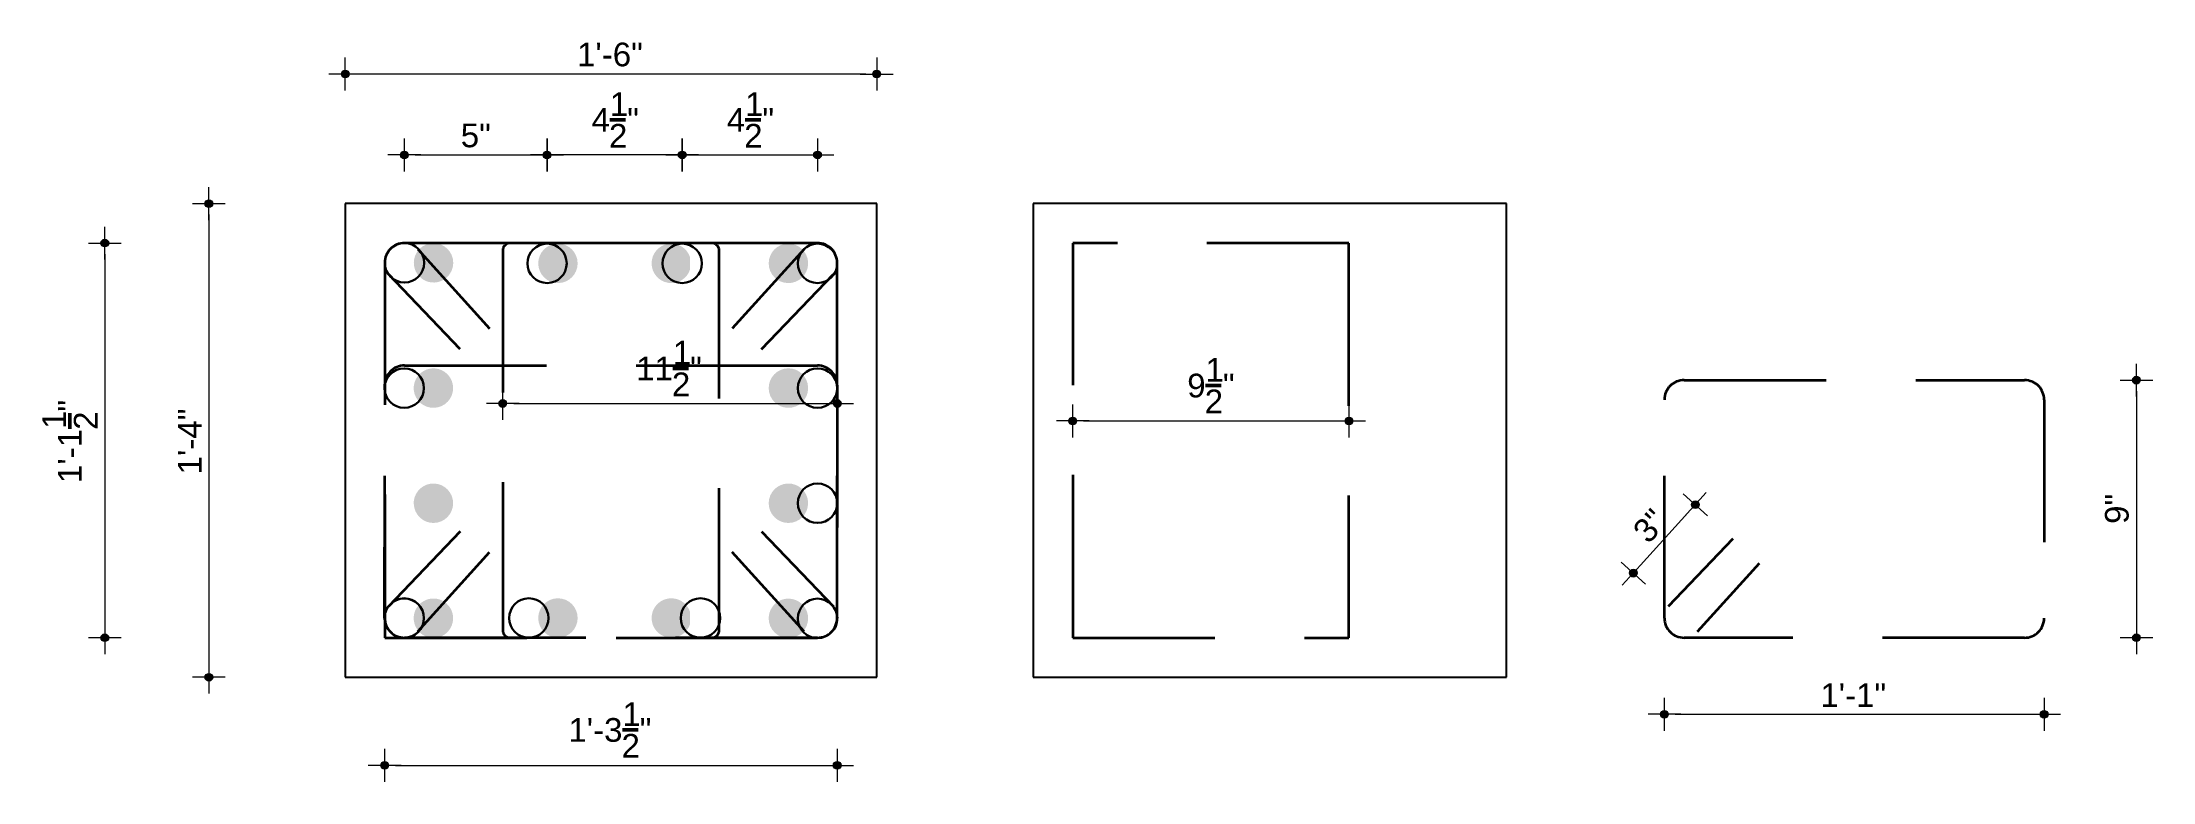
# Model space of a CAD drawing. Header units: inches. Extents: x 57837 to 133168, y 6972 to 27776.
# Drawn here: x 59057 to 59637, y 18708 to 18911 of the extents above; entities that cross this region are included whole.
import ezdxf

# ---------------------------------------------------------------- set-up
doc = ezdxf.new("R2010")
doc.units = ezdxf.units.IN
doc.header["$MEASUREMENT"] = 0
doc.linetypes.add('7', pattern=[102.626827, 39.007475, -24.611877, 39.007475])
for name, color, linetype, lineweight in [('DIM', 2, 'Continuous', 13), ('rod position', 1, 'Continuous', 30), ('stirrup', 60, '7', 35), ('wall line', 20, 'Continuous', 50)]:
    doc.layers.add(name, color=color, linetype=linetype, lineweight=lineweight)
doc.layers.add('elevation', color=3, linetype='Continuous')
doc.styles.add('Arial', font='arial.ttf', dxfattribs={"height": 6.5})

msp = doc.modelspace()

# ---------------------------------------------------------------- texts
at = {"layer": 'wall line', "style": 'Arial'}
for s, p in [('1\'-6"', (59203.78, 18904.02)), ('4', (59207.76, 18886.06)), ('1', (59212.77, 18890.39)), ('"', (59217.55, 18886.06)), ('4', (59244.9, 18886.06)), ('1', (59249.92, 18890.39)), ('"', (59254.69, 18886.06)), ('5"', (59171.84, 18881.81)), ('2', (59212.54, 18881.7)), ('2', (59249.69, 18881.7)), ('1', (59230.07, 18822.19)), ('11', (59220, 18817.86)), ('"', (59234.84, 18817.86)), ('1', (59376.4, 18817.5)), ('2', (59229.83, 18813.5)), ('9', (59371.38, 18813.17)), ('"', (59381.17, 18813.17)), ('2', (59376.17, 18808.81)), ('1\'-1"', (59545.27, 18728.21)), ("1'-3", (59201.4, 18718.67)), ('1', (59216.23, 18723.01)), ('"', (59221, 18718.67)), ('2', (59216, 18714.31))]:
    msp.add_text(s, height=6.5, dxfattribs=at).set_placement(p)
for s, rotation, p in [('"', 90, (59067.72, 18809.27)), ('1', 90, (59063.39, 18804.5)), ('2', 90, (59072.08, 18804.26)), ('1\'-4"', 90, (59100.65, 18792.04)), ("1'-1", 90, (59067.72, 18789.67)), ('3"', 47.79119, (59498.07, 18772.71)), ('9"', 90, (59629.95, 18778.45))]:
    msp.add_text(s, height=6.5, rotation=rotation, dxfattribs=at).set_placement(p)

# ---------------------------------------------------------------- hatches: boundary and pattern name
at = {"lineweight": 13}
h = msp.add_hatch(color=256, dxfattribs=at)
edge = h.paths.add_edge_path()
edge.add_arc((59140.12, 18901.9), 1.06, 180, 540)
h = msp.add_hatch(color=256, dxfattribs=at)
edge = h.paths.add_edge_path()
edge.add_arc((59286.08, 18901.9), 1.06, 0, 360)
h = msp.add_hatch(color=256, dxfattribs=at)
edge = h.paths.add_edge_path()
edge.add_arc((59156.36, 18879.7), 1.06, 180, 540)
h = msp.add_hatch(color=256, dxfattribs=at)
edge = h.paths.add_edge_path()
edge.add_arc((59195.54, 18879.7), 1.06, 0, 360)
h = msp.add_hatch(color=256, dxfattribs=at)
edge = h.paths.add_edge_path()
edge.add_arc((59195.54, 18879.7), 1.06, 180, 540)
h = msp.add_hatch(color=256, dxfattribs=at)
edge = h.paths.add_edge_path()
edge.add_arc((59232.67, 18879.7), 1.06, 180, 540)
h = msp.add_hatch(color=256, dxfattribs=at)
edge = h.paths.add_edge_path()
edge.add_arc((59232.67, 18879.7), 1.06, 0, 360)
h = msp.add_hatch(color=256, dxfattribs=at)
edge = h.paths.add_edge_path()
edge.add_arc((59269.84, 18879.7), 1.06, 0, 360)
h = msp.add_hatch(color=256, dxfattribs=at)
edge = h.paths.add_edge_path()
edge.add_arc((59102.66, 18866.34), 1.06, 90, 450)
h = msp.add_hatch(color=256, dxfattribs=at)
edge = h.paths.add_edge_path()
edge.add_arc((59074.08, 18855.51), 1.06, 90, 450)
h = msp.add_hatch(color=256, dxfattribs=at)
edge = h.paths.add_edge_path()
edge.add_arc((59632.08, 18817.9), 1.06, 90, 450)
h = msp.add_hatch(color=256, dxfattribs=at)
edge = h.paths.add_edge_path()
edge.add_arc((59183.38, 18811.5), 1.06, 180, 540)
h = msp.add_hatch(color=256, dxfattribs=at)
edge = h.paths.add_edge_path()
edge.add_arc((59275.25, 18811.5), 1.06, 0, 360)
h = msp.add_hatch(color=256, dxfattribs=at)
edge = h.paths.add_edge_path()
edge.add_arc((59339.93, 18806.7), 1.06, 180, 540)
h = msp.add_hatch(color=256, dxfattribs=at)
edge = h.paths.add_edge_path()
edge.add_arc((59415.8, 18806.7), 1.06, 0, 360)
h = msp.add_hatch(color=256, dxfattribs=at)
edge = h.paths.add_edge_path()
edge.add_arc((59510.93, 18783.73), 1.06, 47.79119, 407.79119)
h = msp.add_hatch(color=256, dxfattribs=at)
edge = h.paths.add_edge_path()
edge.add_arc((59493.89, 18764.94), 1.06, -132.20881, 227.79119)
h = msp.add_hatch(color=256, dxfattribs=at)
edge = h.paths.add_edge_path()
edge.add_arc((59074.08, 18747.21), 1.06, -90, 270)
h = msp.add_hatch(color=256, dxfattribs=at)
edge = h.paths.add_edge_path()
edge.add_arc((59632.08, 18747.21), 1.06, -90, 270)
h = msp.add_hatch(color=256, dxfattribs=at)
edge = h.paths.add_edge_path()
edge.add_arc((59102.66, 18736.38), 1.06, -90, 270)
h = msp.add_hatch(color=256, dxfattribs=at)
edge = h.paths.add_edge_path()
edge.add_arc((59502.44, 18726.2), 1.06, 180, 540)
h = msp.add_hatch(color=256, dxfattribs=at)
edge = h.paths.add_edge_path()
edge.add_arc((59606.74, 18726.2), 1.06, 0, 360)
h = msp.add_hatch(color=256, dxfattribs=at)
edge = h.paths.add_edge_path()
edge.add_arc((59150.95, 18712.2), 1.06, 180, 540)
h = msp.add_hatch(color=256, dxfattribs=at)
edge = h.paths.add_edge_path()
edge.add_arc((59275.24, 18712.2), 1.06, 0, 360)
at = {"layer": 'DIM'}
h = msp.add_hatch(color=1, dxfattribs=at)
h.paths.add_polyline_path([(59267.25, 18849.72), (59267.25, 18850.1, 0.005228), (59267.25, 18850.21, 0.976448), (59256.42, 18849.95, 0.978811)])
h.paths.add_polyline_path([(59224.26, 18849.95, 0.851655), (59234.82, 18848.25), (59234.82, 18851.66, 0.851655)])
h.paths.add_polyline_path([(59193.12, 18849.95, 1), (59203.95, 18849.95, 1)])
h.paths.add_polyline_path([(59158.95, 18850.1, 0.152148), (59159.91, 18847.02), (59161.1, 18845.78, 0.619217), (59169.78, 18850.1, 1)])
h.paths.add_polyline_path([(59158.95, 18816.3), (59158.95, 18815.14, 0.94791), (59169.75, 18815.72, 0.94791)])
h.paths.add_polyline_path([(59256.42, 18815.72, 0.976081), (59267.25, 18815.46), (59267.25, 18815.98, 0.976231)])
h.paths.add_polyline_path([(59261.83, 18778.71, 0.414124), (59267.24, 18784.12), (59267.24, 18784.47, 0.968482), (59256.42, 18784.12, 0.41361)])
h.paths.add_polyline_path([(59169.75, 18784.12, 0.94791), (59158.95, 18784.7), (59158.95, 18783.86, 0.400279), (59164.36, 18778.71, 0.412876)])
h.paths.add_polyline_path([(59158.95, 18753.14), (59158.95, 18751.98, 0.94791), (59169.75, 18752.56, 0.630262), (59160.93, 18756.78), (59159.97, 18755.78, 0.132974)])
h.paths.add_polyline_path([(59193.12, 18752.63, 1), (59203.95, 18752.63, 1)])
h.paths.add_polyline_path([(59224.26, 18752.63, 0.851655), (59234.82, 18750.93), (59234.82, 18754.33, 0.851655)])
h.paths.add_polyline_path([(59256.42, 18752.53, 1), (59267.25, 18752.53, 0.181661), (59265.91, 18756.1), (59265.57, 18756.45, 0.659668)])

# ---------------------------------------------------------------- linework, layer by layer
at = {"lineweight": 13}
for p, q in [((59140.12, 18897.4), (59140.12, 18906.4)), ((59286.08, 18906.4), (59286.08, 18897.4)), ((59144.62, 18901.9), (59135.62, 18901.9)), ((59281.58, 18901.9), (59290.58, 18901.9)), ((59156.36, 18875.2), (59156.36, 18884.2)), ((59195.54, 18884.2), (59195.54, 18875.2)), ((59195.54, 18875.2), (59195.54, 18884.2)), ((59232.67, 18875.2), (59232.67, 18884.2)), ((59232.67, 18884.2), (59232.67, 18875.2)), ((59269.84, 18884.2), (59269.84, 18875.2)), ((59160.86, 18879.7), (59151.86, 18879.7)), ((59191.04, 18879.7), (59200.04, 18879.7)), ((59200.04, 18879.7), (59191.04, 18879.7)), ((59237.17, 18879.7), (59228.17, 18879.7)), ((59228.17, 18879.7), (59237.17, 18879.7)), ((59265.34, 18879.7), (59274.34, 18879.7)), ((59102.66, 18861.84), (59102.66, 18870.84)), ((59098.16, 18866.34), (59107.16, 18866.34)), ((59074.08, 18851.01), (59074.08, 18860.01)), ((59069.58, 18855.51), (59078.58, 18855.51)), ((59627.58, 18817.9), (59636.58, 18817.9)), ((59632.08, 18813.4), (59632.08, 18822.4)), ((59187.88, 18811.5), (59178.88, 18811.5)), ((59183.38, 18807), (59183.38, 18816)), ((59270.75, 18811.5), (59279.75, 18811.5)), ((59275.25, 18816), (59275.25, 18807)), ((59339.93, 18802.2), (59339.93, 18811.2)), ((59415.8, 18811.2), (59415.8, 18802.2)), ((59344.43, 18806.7), (59335.43, 18806.7)), ((59411.3, 18806.7), (59420.3, 18806.7)), ((59507.6, 18786.75), (59514.26, 18780.7)), ((59507.91, 18780.39), (59513.95, 18787.06)), ((59497.22, 18761.91), (59490.55, 18767.96)), ((59496.91, 18768.27), (59490.86, 18761.6)), ((59074.08, 18751.71), (59074.08, 18742.71)), ((59632.08, 18751.71), (59632.08, 18742.71)), ((59078.58, 18747.21), (59069.58, 18747.21)), ((59636.58, 18747.21), (59627.58, 18747.21)), ((59107.16, 18736.38), (59098.16, 18736.38)), ((59102.66, 18740.88), (59102.66, 18731.88)), ((59502.44, 18721.7), (59502.44, 18730.7)), ((59606.74, 18730.7), (59606.74, 18721.7)), ((59506.94, 18726.2), (59497.94, 18726.2)), ((59602.24, 18726.2), (59611.24, 18726.2)), ((59150.95, 18707.7), (59150.95, 18716.7)), ((59275.24, 18716.7), (59275.24, 18707.7)), ((59155.45, 18712.2), (59146.45, 18712.2)), ((59270.74, 18712.2), (59279.74, 18712.2))]:
    msp.add_line(p, q, dxfattribs=at)
for centre in [(59140.12, 18901.9), (59286.08, 18901.9), (59156.36, 18879.7), (59195.54, 18879.7), (59195.54, 18879.7), (59232.67, 18879.7), (59232.67, 18879.7), (59269.84, 18879.7), (59102.66, 18866.34), (59074.08, 18855.51), (59632.08, 18817.9), (59183.38, 18811.5), (59275.25, 18811.5), (59339.93, 18806.7), (59415.8, 18806.7), (59510.93, 18783.73), (59493.89, 18764.94), (59074.08, 18747.21), (59632.08, 18747.21), (59102.66, 18736.38), (59502.44, 18726.2), (59606.74, 18726.2), (59150.95, 18712.2), (59275.24, 18712.2)]:
    msp.add_circle(centre, 1.06, dxfattribs=at)
at = {"layer": 'elevation'}
for p, q in [((59286.08, 18866.34), (59140.12, 18866.34)), ((59140.12, 18866.34), (59140.12, 18736.38)), ((59286.08, 18736.38), (59286.08, 18866.34)), ((59459.06, 18866.34), (59329.1, 18866.34)), ((59329.1, 18866.34), (59329.1, 18736.38)), ((59459.06, 18736.38), (59459.06, 18866.34)), ((59140.12, 18736.38), (59286.08, 18736.38)), ((59329.1, 18736.38), (59459.06, 18736.38))]:
    msp.add_line(p, q, dxfattribs=at)
at = {"layer": 'rod position'}
for centre in [(59156.36, 18850.1), (59195.54, 18849.95), (59232.67, 18849.95), (59269.84, 18849.95), (59156.33, 18815.72), (59269.84, 18815.72), (59269.84, 18784.12), (59156.33, 18752.63), (59156.33, 18752.56), (59190.54, 18752.63), (59237.67, 18752.63), (59269.84, 18752.53)]:
    msp.add_circle(centre, 5.41, dxfattribs=at)
at = {"layer": 'stirrup'}
for p, q in [((59269.83, 18855.51), (59156.36, 18855.51)), ((59160.04, 18853.81), (59179.77, 18832.05)), ((59183.38, 18853.51), (59183.38, 18749.21)), ((59240.82, 18855.51), (59185.38, 18855.51)), ((59242.82, 18749.21), (59242.82, 18853.51)), ((59266.15, 18853.81), (59246.42, 18832.05)), ((59415.8, 18855.51), (59339.93, 18855.51)), ((59339.93, 18855.51), (59339.93, 18747.21)), ((59415.8, 18747.21), (59415.8, 18855.51)), ((59150.95, 18850.1), (59150.95, 18747.21)), ((59171.7, 18826.36), (59151.97, 18846.95)), ((59254.49, 18826.36), (59274.22, 18846.95)), ((59275.25, 18752.63), (59275.25, 18850.1)), ((59156.36, 18821.9), (59269.83, 18821.9)), ((59507.86, 18817.9), (59601.33, 18817.9)), ((59150.94, 18752.63), (59150.95, 18816.49)), ((59275.25, 18816.49), (59275.24, 18752.63)), ((59502.44, 18752.63), (59502.45, 18812.49)), ((59606.75, 18812.49), (59606.74, 18752.63)), ((59171.7, 18776.37), (59151.97, 18755.78)), ((59254.49, 18776.37), (59274.22, 18755.78)), ((59160.04, 18748.92), (59179.77, 18770.67)), ((59266.15, 18748.92), (59246.42, 18770.67)), ((59521.27, 18774.35), (59503.47, 18755.78)), ((59511.54, 18748.92), (59528.59, 18767.71)), ((59150.95, 18753.14), (59150.95, 18747.21)), ((59150.95, 18747.21), (59269.83, 18747.21)), ((59150.95, 18747.21), (59157.19, 18747.21)), ((59150.95, 18747.21), (59240.82, 18747.21)), ((59269.83, 18747.21), (59156.36, 18747.21)), ((59339.93, 18747.21), (59415.8, 18747.21)), ((59601.33, 18747.21), (59507.86, 18747.21))]:
    msp.add_line(p, q, dxfattribs=at)
for centre, radius, start, end in [((59156.36, 18850.1), 5.41, 90, 180), ((59185.38, 18853.51), 2, 90, 180), ((59240.82, 18853.51), 2, 0, 90), ((59269.83, 18850.1), 5.41, 0, 90), ((59156.36, 18816.49), 5.42, 90, 180), ((59269.83, 18816.49), 5.42, 0, 90), ((59507.86, 18812.49), 5.42, 90, 180), ((59601.33, 18812.49), 5.42, 0, 90), ((59156.36, 18752.63), 5.41, 180, 270), ((59185.38, 18749.21), 2, 180, 270), ((59240.82, 18749.21), 2, 270, 0), ((59269.83, 18752.63), 5.41, 270, 0), ((59269.83, 18752.63), 5.42, 270, 360), ((59507.86, 18752.63), 5.41, 180, 270), ((59601.33, 18752.63), 5.42, 270, 360)]:
    msp.add_arc(centre, radius, start, end, dxfattribs=at)
at = {"layer": 'wall line', "lineweight": 9}
for p, q in [((59283.08, 18901.9), (59143.12, 18901.9)), ((59159.36, 18879.7), (59192.54, 18879.7)), ((59229.67, 18879.7), (59198.54, 18879.7)), ((59235.67, 18879.7), (59266.84, 18879.7)), ((59102.66, 18863.34), (59102.66, 18739.38)), ((59074.08, 18852.51), (59074.08, 18750.21)), ((59186.38, 18811.5), (59272.25, 18811.5)), ((59632.08, 18814.9), (59632.08, 18750.21)), ((59342.93, 18806.7), (59412.8, 18806.7)), ((59495.9, 18767.16), (59508.91, 18781.5)), ((59505.44, 18726.2), (59603.74, 18726.2)), ((59153.95, 18712.2), (59272.24, 18712.2))]:
    msp.add_line(p, q, dxfattribs=at)
at = {"layer": 'wall line'}
for p, q in [((59212.81, 18889.31), (59217.11, 18889.31)), ((59249.95, 18889.31), (59254.26, 18889.31)), ((59230.1, 18821.11), (59234.4, 18821.11)), ((59376.43, 18816.42), (59380.74, 18816.42)), ((59064.47, 18804.53), (59064.47, 18808.83)), ((59216.26, 18721.92), (59220.57, 18721.92))]:
    msp.add_line(p, q, dxfattribs=at)

msp.set_redraw_order([(e.dxf.handle, doc.entitydb.next_handle()) for e in msp.query("TEXT MTEXT ATTDEF DIMENSION ARC_DIMENSION")])  # texts and dimensions are drawn at this point

doc.saveas('drawing.dxf')
